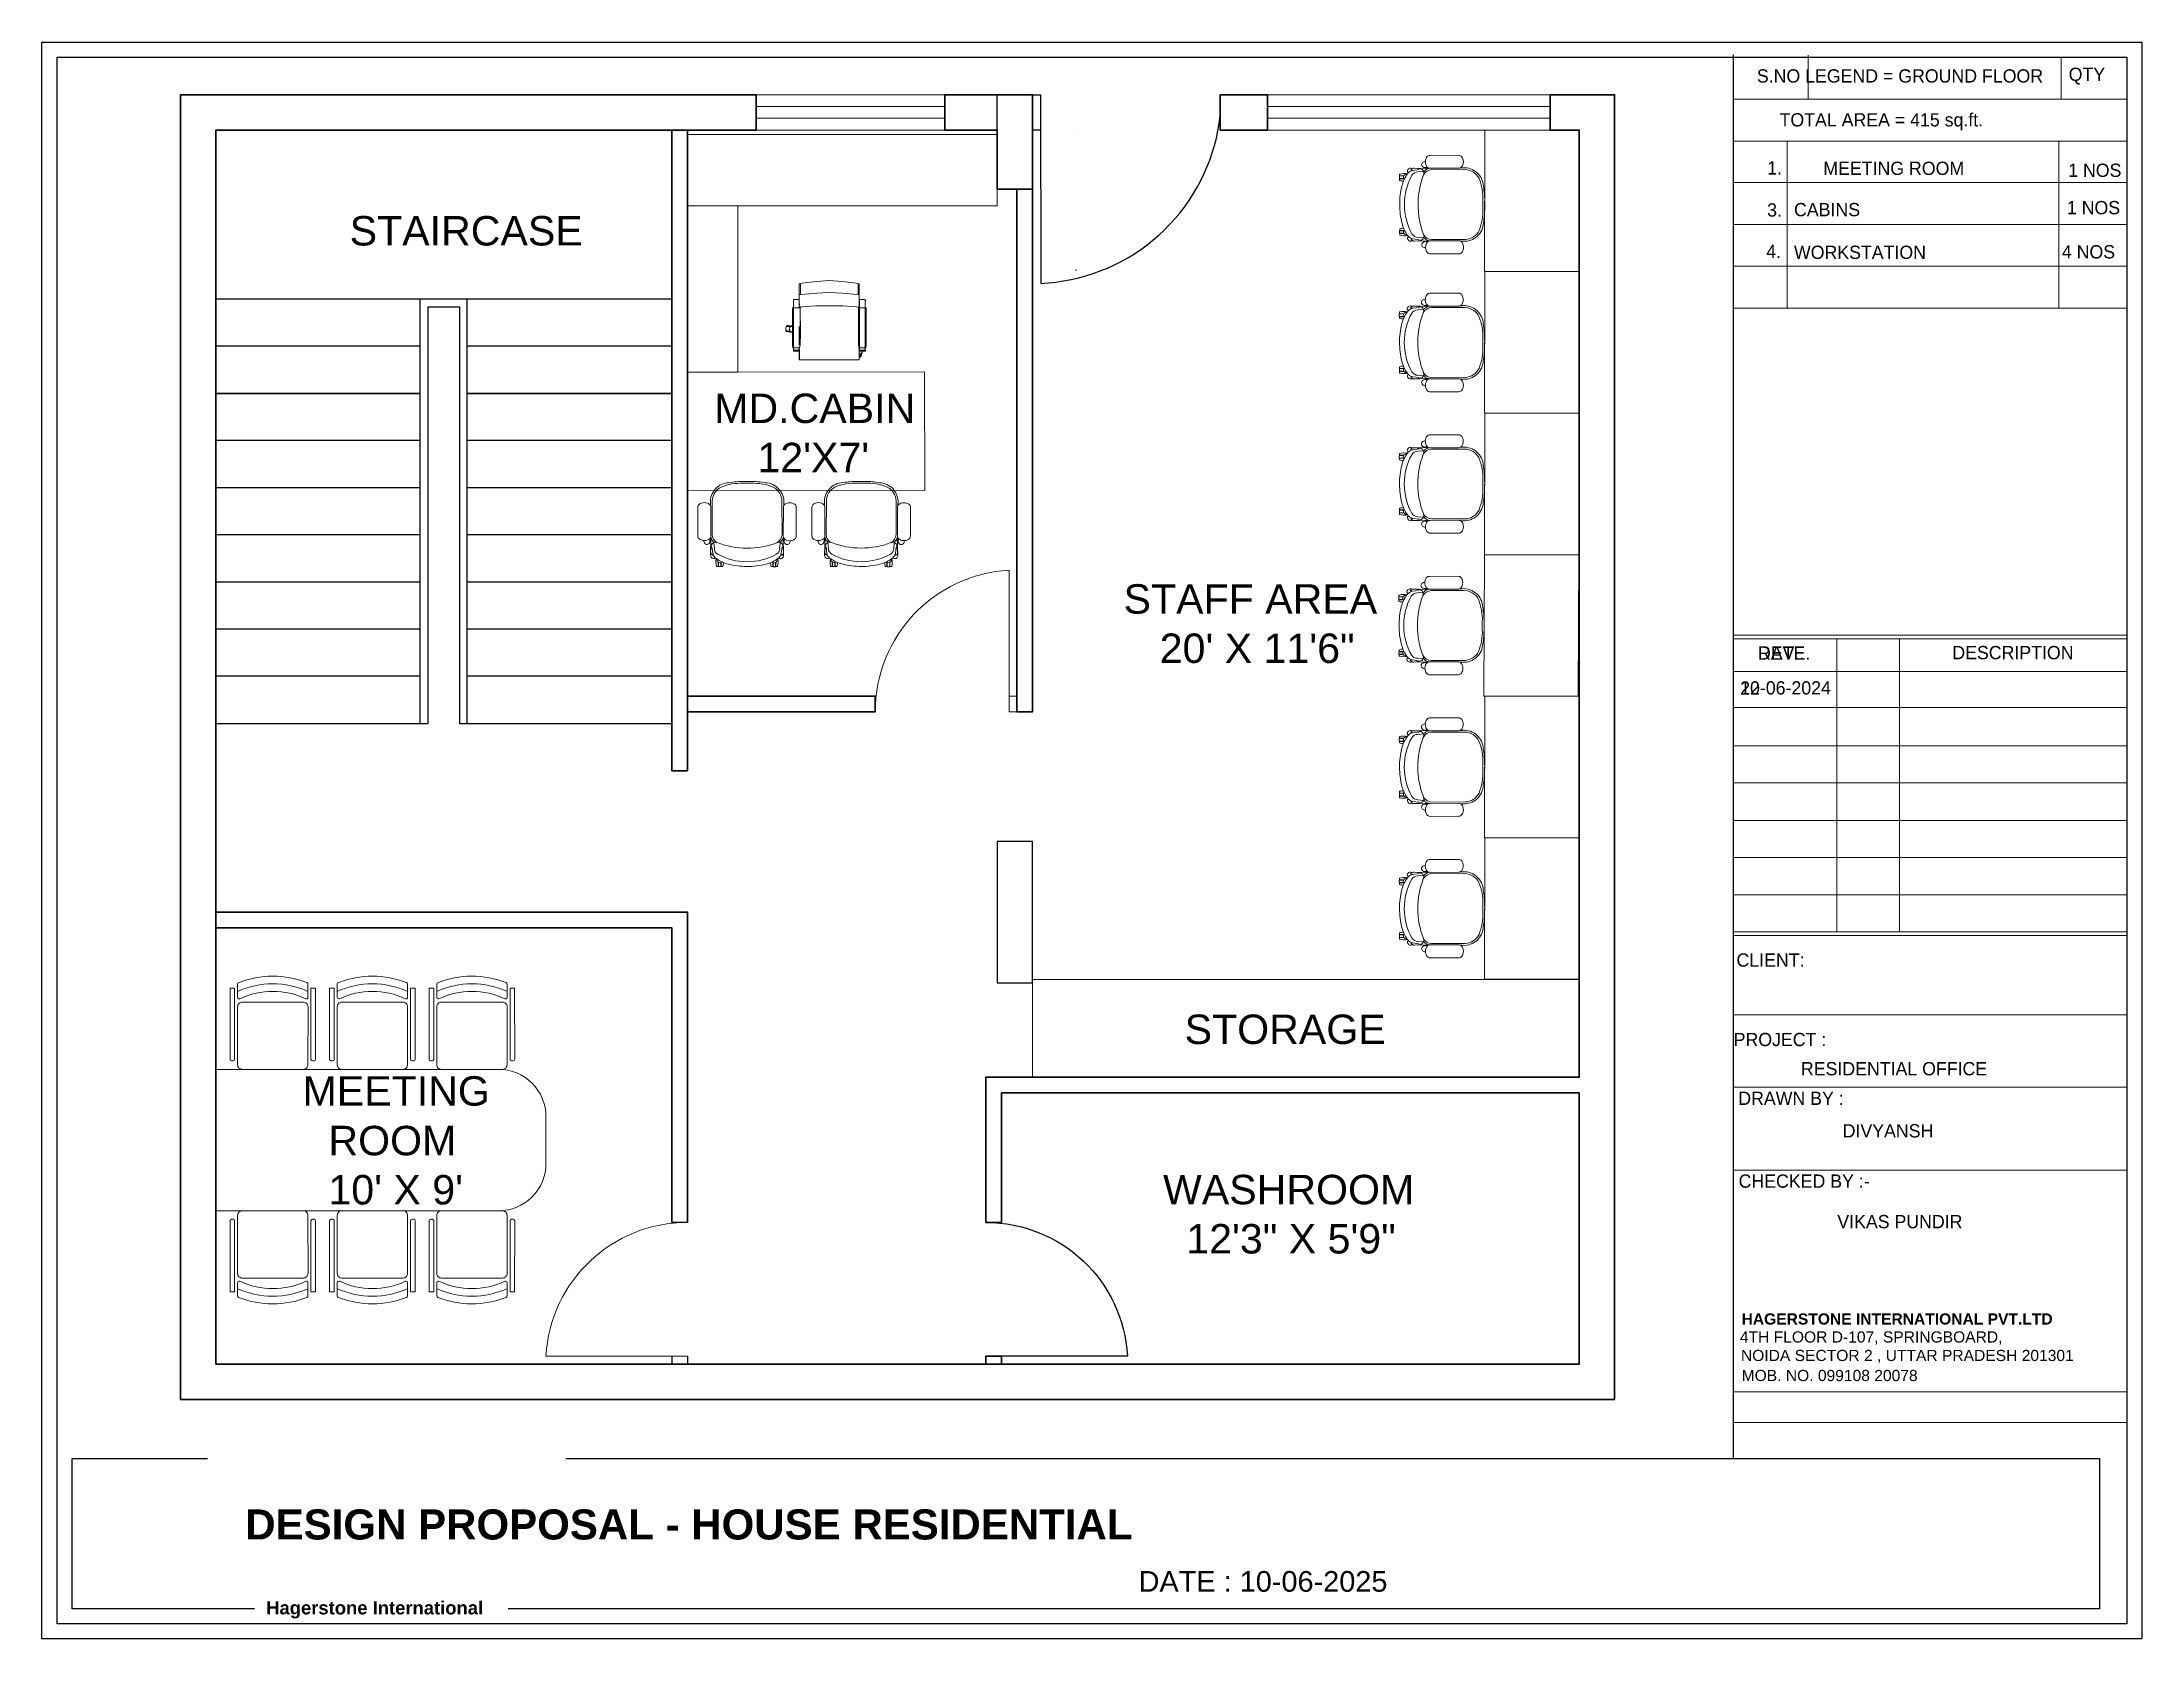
# Model space of a CAD drawing. Header units: inches. Extents: x 31613 to 11629803103, y 12993 to 6379790274.
# Drawn here: x 31613 to 32147, y 12993 to 13400 of the extents above.
import ezdxf

# ---------------------------------------------------------------- set-up
doc = ezdxf.new("R2010")
doc.units = ezdxf.units.IN
for name, color, linetype in [('PDF_0', 7, 'Continuous'), ('PDF_PDF2_PDF_0', 7, 'Continuous'), ('PDF_PDF3_PDF_0', 7, 'Continuous'), ('PDF_Text', 7, 'Continuous')]:
    doc.layers.add(name, color=color, linetype=linetype)
for name, color, linetype, true_color in [('PDF_COLUMN', 7, 'Continuous', 0x7f7f7f), ('PDF_EXISTING WALLS', 7, 'Continuous', 0xb80000), ('PDF_EXITING WALLS', 7, 'Continuous', 0xdd0000), ('PDF_FURNITURE', 30, 'Continuous', 0xff7f00), ('PDF_GLASS PARTITION', 7, 'Continuous', 0x7fffff)]:
    doc.layers.add(name, color=color, linetype=linetype, true_color=true_color)
doc.styles.add('PDF Arial', font='arial.ttf')
doc.styles.add('PDF Arial Bold', font='arialbd.ttf')
doc.styles.add('PDF Bahnschrift', font='')
doc.styles.get('PDF Bahnschrift').set_extended_font_data('Bahnschrift')

msp = doc.modelspace()

# ---------------------------------------------------------------- texts
at = {"layer": 'PDF_FURNITURE', "lineweight": 0, "insert": (31903.76, 13144.58), "char_height": 7.492, "attachment_point": 7, "style": 'PDF Arial'}
msp.add_mtext('STORAGE', dxfattribs=at)
at = {"layer": 'PDF_Text', "attachment_point": 7}
for s, insert, char_height, style in [('S.NO LEGEND = GROUND FLOOR', (32049.4, 13389.29), 3.3748, 'PDF Bahnschrift'), ('QTY', (32128.76, 13388.82), 3.375, 'PDF Bahnschrift'), ('TOTAL AREA = 415 sq.ft.', (32055.18, 13377.15), 3.3748, 'PDF Bahnschrift'), ('1.', (32052.02, 13365.93), 3.375, 'PDF Bahnschrift'), ('MEETING ROOM', (32066.31, 13365.78), 3.3748, 'PDF Bahnschrift'), ('1 NOS', (32128.64, 13365.28), 3.375, 'PDF Bahnschrift'), ('3.', (32052.02, 13355.17), 3.375, 'PDF Bahnschrift'), ('CABINS', (32058.86, 13355.27), 3.375, 'PDF Bahnschrift'), ('1 NOS', (32128.3, 13355.78), 3.375, 'PDF Bahnschrift'), ('4.', (32051.77, 13344.68), 3.375, 'PDF Bahnschrift'), ('WORKSTATION', (32058.84, 13344.41), 3.3748, 'PDF Bahnschrift'), ('4 NOS', (32127.02, 13344.53), 3.375, 'PDF Bahnschrift'), ('DATE.', (32049.68, 13242.49), 3.375, 'PDF Bahnschrift'), ('REV..', (32049.68, 13242.49), 3.375, 'PDF Bahnschrift'), ('DESCRIPTION', (32099.15, 13242.55), 3.3748, 'PDF Bahnschrift'), ('22', (32045.15, 13233.58), 3.375, 'PDF Bahnschrift'), ('10-06-2024', (32045.15, 13233.58), 3.375, 'PDF Bahnschrift'), ('CLIENT:', (32044.22, 13164.32), 3.375, 'PDF Bahnschrift'), ('PROJECT :', (32043.49, 13144.1), 3.375, 'PDF Bahnschrift'), ('RESIDENTIAL OFFICE', (32060.62, 13136.67), 3.3748, 'PDF Bahnschrift'), ('DRAWN BY :', (32044.67, 13129.19), 3.375, 'PDF Bahnschrift'), ('DIVYANSH', (32071.24, 13120.86), 3.375, 'PDF Bahnschrift'), ('CHECKED BY :-', (32044.75, 13108.07), 3.3748, 'PDF Bahnschrift'), ('VIKAS PUNDIR', (32069.88, 13097.76), 3.3748, 'PDF Bahnschrift'), ('HAGERSTONE INTERNATIONAL PVT.LTD', (32045.5, 13073.26), 2.8421, 'PDF Arial Bold'), ('4TH FLOOR D-107, SPRINGBOARD,', (32045.07, 13068.2), 2.8421, 'PDF Arial'), ('NOIDA SECTOR 2 , UTTAR PRADESH 201301', (32045.34, 13063.49), 2.8421, 'PDF Arial'), ('MOB. NO. 099108 20078', (32045.52, 13058.88), 2.8421, 'PDF Arial'), ('DESIGN PROPOSAL - HOUSE RESIDENTIAL', (31664.68, 13018.5), 7.657, 'PDF Arial Bold'), ('DATE : 10-06-2025', (31892.04, 13005.24), 5.2631, 'PDF Arial'), ('Hagerstone International', (31670, 12998.51), 3.3562, 'PDF Arial Bold')]:
    msp.add_mtext(s, dxfattribs=dict(at, insert=insert, char_height=char_height, style=style))
at = {"layer": 'PDF_Text', "color": 12, "true_color": 0xdd0000, "char_height": 7.492, "attachment_point": 7, "style": 'PDF Arial'}
for s, insert in [('STAIRCASE', (31691.25, 13347.77)), ('MD.CABIN', (31784.03, 13302.59)), ("12'X7'", (31795.03, 13290.18)), ('STAFF AREA', (31888.22, 13254.08)), ('20\' X 11\'6"', (31897.42, 13241.54)), ('MEETING', (31679.25, 13128.89)), ('ROOM', (31685.84, 13116.27)), ("10' X 9'", (31685.84, 13103.76)), ('WASHROOM', (31898.25, 13103.8)), ('12\'3" X 5\'9"', (31904.18, 13091.28))]:
    msp.add_mtext(s, dxfattribs=dict(at, insert=insert))

# ---------------------------------------------------------------- blocks, each defined once
blk = doc.blocks.new('VISITOR CHAIR')
at = {"layer": 'PDF_FURNITURE', "lineweight": 0}
for points in [[(31291.77, 13257.22, 0.209649), (31290.89, 13258.62, 0.101106), (31287.79, 13260.05, 0.061797), (31283.05, 13260.63, 0.061797), (31278.29, 13260.03, 0.101106), (31275.2, 13258.61, 0.209649), (31274.31, 13257.2)], [(31275.21, 13258.61, -0.119832), (31275.27, 13260.54, -0.348586), (31275.37, 13260.63), (31275.64, 13260.63, -0.414213), (31275.69, 13260.57), (31275.69, 13259.52)], [(31275.74, 13259.54), (31275.76, 13260.64, -0.414215), (31275.78, 13260.65), (31276.38, 13260.65, -0.414215), (31276.4, 13260.63), (31276.4, 13259.6)], [(31276.45, 13259.58), (31276.47, 13260.58, -0.414213), (31276.51, 13260.63), (31276.79, 13260.63, -0.348586), (31276.9, 13260.54, -0.076916), (31277.04, 13259.64)], [(31289.6, 13259.6), (31289.6, 13260.6, 0.414213), (31289.54, 13260.65), (31289.29, 13260.65, 0.348586), (31289.19, 13260.56, 0.076916), (31289.03, 13259.67)], [(31290.31, 13259.58), (31290.33, 13260.66, 0.414215), (31290.29, 13260.69), (31289.7, 13260.69, 0.414215), (31289.66, 13260.65), (31289.66, 13259.62)], [(31290.87, 13258.64, 0.119832), (31290.82, 13260.56, 0.348586), (31290.7, 13260.65), (31290.44, 13260.65, 0.414213), (31290.37, 13260.59), (31290.37, 13259.54)], [(31273.64, 13253.41), (31273.6, 13254.22, 0.269885), (31273.09, 13254.98, 0.176629), (31272.65, 13254.99, 0.126965), (31272.34, 13254.78, 0.170753), (31272.06, 13254.04)], [(31273.85, 13253.24), (31273.71, 13257.65, -0.182517), (31273.98, 13258.38, -0.206148), (31274.42, 13258.62, -0.131815), (31274.69, 13258.58, -0.117745), (31274.9, 13258.37)], [(31274.11, 13255.64), (31274.31, 13257.2), (31274.25, 13257.65, 0.35494), (31274.21, 13257.73, 0.167868), (31274.12, 13257.69, 0.22811), (31273.81, 13257.11)], [(31273.96, 13255.41, 0.111795), (31274.16, 13254.83, 0.173393), (31274.53, 13254.56, 0.437975), (31274.58, 13254.62), (31274.72, 13255.96, -0.27336), (31275.61, 13257.51)], [(31291.41, 13254.5), (31291.33, 13254.46, -0.088264), (31290.86, 13254.5), (31290.64, 13254.58, 0.093218), (31283.04, 13255.96, 0.093218), (31275.47, 13254.56), (31275.23, 13254.46, -0.088264), (31274.76, 13254.44), (31274.66, 13254.46, -0.245246), (31274.57, 13254.58)], [(31291.97, 13255.66), (31291.77, 13257.24), (31291.83, 13257.69, -0.35494), (31291.88, 13257.75, -0.167868), (31291.96, 13257.72, -0.22811), (31292.3, 13257.14), (31292.3, 13256.94), (31292.2, 13256), (31292.14, 13255.46, -0.111795), (31291.94, 13254.88, -0.173393), (31291.57, 13254.58, -0.437975), (31291.49, 13254.64), (31291.37, 13255.99, 0.27336), (31290.51, 13257.53, 0.125578), (31283.03, 13259.43, 0.125578), (31275.57, 13257.5)], [(31292.24, 13253.28), (31292.36, 13257.67, 0.182517), (31292.11, 13258.42, 0.206148), (31291.68, 13258.65, 0.131815), (31291.41, 13258.6, 0.117745), (31291.17, 13258.41)], [(31292.46, 13253.45), (31292.48, 13254.26, -0.269885), (31293, 13255.02, -0.176629), (31293.45, 13255.03, -0.126965), (31293.75, 13254.82, -0.170753), (31294.05, 13254.08)], [(31275.47, 13254.57, 0.269705), (31274.15, 13252.45), (31274.19, 13243.89)], [(31290.62, 13254.59, -0.269705), (31291.95, 13252.49), (31291.93, 13243.93)], [(31291.79, 13254.1), (31291.43, 13254.5, 0.245246), (31291.53, 13254.6)], [(31273.71, 13245.06), (31273.71, 13244.47, 0.20285), (31274.97, 13240.9, 0.202008), (31278.43, 13239.31, 0.040265), (31282.13, 13238.99), (31283.08, 13238.95), (31284, 13238.99, 0.040265), (31287.73, 13239.32, 0.202008), (31291.17, 13240.93, 0.20285), (31292.43, 13244.51)], [(31291.96, 13243.96, -0.27094), (31289.69, 13240.41, -0.104254), (31284.1, 13239.44), (31283.08, 13239.44), (31282.03, 13239.44, -0.104254), (31276.45, 13240.4, -0.27094), (31274.17, 13243.92)]]:
    blk.add_lwpolyline(points, format="xyb", dxfattribs=at)
for points in [[(31273.77, 13257.12), (31273.77, 13256.9), (31273.87, 13255.96), (31273.93, 13255.41)], [(31274.29, 13254.08), (31274.64, 13254.46)], [(31292.4, 13244.49), (31292.4, 13245.1)]]:
    blk.add_lwpolyline(points, dxfattribs=at)
for points in [[(31270.52, 13252.82), (31270.54, 13245.56, 0.137745), (31270.65, 13245.12, 0.176728), (31271.37, 13244.52, 0.190988), (31273, 13244.54, 0.176728), (31273.73, 13245.12, 0.137745), (31273.83, 13245.55), (31273.81, 13252.84, 0.137745), (31273.74, 13253.31, 0.176728), (31272.99, 13253.88, 0.190988), (31271.34, 13253.89, 0.176728), (31270.62, 13253.29, 0.137745)], [(31295.49, 13253.33, 0.176728), (31294.74, 13253.93, 0.190988), (31293.12, 13253.92, 0.176728), (31292.38, 13253.33, 0.137745), (31292.28, 13252.86), (31292.3, 13245.6, 0.137745), (31292.41, 13245.16, 0.176728), (31293.14, 13244.57, 0.190988), (31294.77, 13244.57, 0.176728), (31295.49, 13245.16, 0.137745), (31295.59, 13245.59), (31295.57, 13252.88, 0.137745)]]:
    blk.add_lwpolyline(points, format="xyb", close=True, dxfattribs=at)
for centre, radius, start, end in [((31276.15, 13258.84), 0.818, 50.6304, 189.3767), ((31275.7, 13259.71), 0.0493, 0.1042, 87.7863), ((31276.46, 13259.73), 0.0493, 92.4223, 180.1043), ((31289.95, 13258.86), 0.818, 350.8318, 129.5782), ((31289.61, 13259.75), 0.0493, 0.1042, 87.7863), ((31290.38, 13259.75), 0.0493, 92.4223, 180.1043), ((31276.56, 13252.4), 2.85, 144.0691, 166.2835), ((31289.53, 13252.44), 2.85, 13.9251, 36.1395)]:
    blk.add_arc(centre, radius, start, end, dxfattribs=at)

# ---------------------------------------------------------------- linework, layer by layer
at = {"layer": 'PDF_0', "lineweight": 25}
for points in [[(31856.07, 13362.24), (31856.07, 13386.23), (31865.07, 13386.23), (31865.07, 13362.24)], [(31657.19, 13310.25), (31709.21, 13310.25)], [(31657.19, 13310.25), (31709.21, 13310.25)], [(31721.19, 13310.25), (31773.21, 13310.25)], [(31721.19, 13310.25), (31773.21, 13310.25)], [(31777.15, 13310.25), (31777.21, 13310.25)], [(31777.15, 13310.25), (31777.21, 13310.25)], [(31865.07, 13160.24), (31865.07, 13196.25), (31856.07, 13196.25), (31856.07, 13160.24)]]:
    msp.add_lwpolyline(points, close=True, dxfattribs=at)
for points in [[(31865.07, 13386.23), (31867.07, 13386.23), (31867.09, 13377.24), (31865.07, 13377.24)], [(31867.07, 13386.23), (31867.12, 13338.24), (31869.08, 13338.35), (31871.01, 13338.57), (31872.94, 13338.85), (31874.85, 13339.2), (31876.74, 13339.64), (31878.62, 13340.15), (31880.47, 13340.74), (31882.3, 13341.39), (31884.11, 13342.12), (31885.87, 13342.93), (31887.6, 13343.81), (31889.32, 13344.76), (31890.97, 13345.77), (31892.59, 13346.85), (31894.17, 13347.99), (31895.68, 13349.22), (31897.16, 13350.48), (31898.58, 13351.8), (31899.94, 13353.2), (31901.26, 13354.64), (31902.5, 13356.11), (31903.69, 13357.65), (31904.81, 13359.25), (31905.87, 13360.88), (31906.88, 13362.56), (31907.79, 13364.25), (31908.65, 13366.01), (31909.44, 13367.78), (31910.15, 13369.6), (31910.78, 13371.43), (31911.33, 13373.3), (31911.83, 13375.19), (31912.24, 13377.09), (31912.58, 13379), (31912.83, 13380.93)], [(31876.07, 13377.26), (31876.07, 13377.24)], [(31876.07, 13341.75), (31876.07, 13341.51)], [(31773.21, 13334.24), (31714.19, 13334.24), (31657.19, 13334.24)], [(31657.19, 13226.24), (31711.2, 13226.24), (31711.2, 13332.24), (31714.19, 13332.24), (31719.2, 13332.24), (31719.2, 13226.24), (31773.21, 13226.24)], [(31709.21, 13226.24), (31709.21, 13334.24)], [(31721.19, 13226.24), (31721.19, 13334.24)], [(31777.21, 13334.24), (31777.17, 13334.24)], [(31709.21, 13322.23), (31657.19, 13322.23)], [(31773.21, 13322.23), (31721.19, 13322.23)], [(31777.21, 13322.23), (31777.15, 13322.23)], [(31764.2, 13319.1), (31764.2, 13319.1)], [(31709.21, 13298.25), (31657.19, 13298.25)], [(31773.21, 13298.25), (31721.19, 13298.25)], [(31777.21, 13298.25), (31777.17, 13298.25)], [(31709.21, 13286.24), (31657.19, 13286.24)], [(31773.21, 13286.24), (31721.19, 13286.24)], [(31777.21, 13286.24), (31777.17, 13286.24)], [(31709.21, 13274.24), (31657.19, 13274.24)], [(31773.21, 13274.24), (31721.19, 13274.24)], [(31709.21, 13262.23), (31657.19, 13262.23)], [(31773.21, 13262.23), (31721.19, 13262.23)], [(31709.21, 13250.25), (31657.19, 13250.25)], [(31773.21, 13250.25), (31721.19, 13250.25)], [(31709.21, 13238.25), (31657.19, 13238.25)], [(31773.21, 13238.25), (31721.19, 13238.25)], [(31729.08, 13178.25), (31777.21, 13178.25), (31714.19, 13178.25), (31657.19, 13178.25)], [(31777.21, 13099.29), (31773.21, 13099.29)], [(31648.21, 13063.24), (31648.21, 13063.24)], [(31745.4, 13063.24), (31781.15, 13063.24), (31745.4, 13063.24)], [(31773.21, 13065.25), (31773.21, 13063.24)], [(31777.21, 13065.25), (31777.21, 13063.24)], [(31857.19, 13063.24), (31857.19, 13065.25)]]:
    msp.add_lwpolyline(points, dxfattribs=at)
msp.add_lwpolyline([(31853.2, 13099.31, -0.398047), (31889.2, 13065.25), (31853.19, 13065.25), (31853.19, 13063.24)], format="xyb", dxfattribs=at)
at = {"layer": 'PDF_COLUMN', "lineweight": 0}
for points in [[(32043.39, 13248.75), (32143.6, 13248.75)], [(32043.39, 13247.83), (32143.6, 13247.83)], [(32069.74, 13247.83), (32069.74, 13173.22)], [(32085.73, 13247.83), (32085.73, 13173.22)], [(32142.43, 13239.47), (32043.39, 13239.47), (32143.6, 13239.47)], [(32142.43, 13230.32), (32043.39, 13230.32), (32143.6, 13230.32)], [(32043.39, 13220.53), (32143.6, 13220.53), (32043.39, 13220.53), (32142.43, 13220.53)], [(32142.43, 13211.13), (32043.39, 13211.13), (32143.6, 13211.13), (32043.39, 13211.13)], [(32143.6, 13201.59), (32043.39, 13201.59)], [(32142.43, 13192.17), (32043.39, 13192.17), (32143.6, 13192.17)], [(32143.6, 13182.65), (32043.39, 13182.65)], [(32043.39, 13173.22), (32143.6, 13173.22), (32043.39, 13173.22)], [(32043.39, 13172.32), (32143.6, 13172.32)], [(32143.6, 13152.15), (32043.39, 13152.15), (32143.6, 13152.15)], [(32043.39, 13152.15), (32143.6, 13152.15)], [(32043.39, 13133.69), (32143.6, 13133.69)], [(32043.39, 13112.56), (32143.6, 13112.56)], [(32043.39, 13056.19), (32143.6, 13056.19)], [(32043.39, 13048.34), (32143.6, 13048.34)]]:
    msp.add_lwpolyline(points, dxfattribs=at)
at = {"layer": 'PDF_EXISTING WALLS', "lineweight": 30}
for points in [[(31912.83, 13386.23), (31924.82, 13386.23), (31924.82, 13377.24)], [(31996.82, 13377.24), (31996.82, 13386.23)], [(31853.19, 13099.29), (31857.19, 13099.29)], [(31857.19, 13065.25), (31853.19, 13065.25)], [(31853.19, 13063.24), (31857.19, 13063.24)]]:
    msp.add_lwpolyline(points, dxfattribs=at)
at = {"layer": 'PDF_EXITING WALLS', "lineweight": 30}
for points in [[(31996.82, 13386.23), (32004.21, 13386.23), (32013.2, 13386.23), (32013.2, 13377.24), (32013.2, 13063.24), (32013.2, 13054.25), (32004.21, 13054.25), (31657.19, 13054.25), (31648.21, 13054.25), (31648.21, 13063.24), (31648.21, 13377.24), (31648.21, 13386.23), (31657.19, 13386.23), (31794.69, 13386.23), (31794.69, 13377.24), (31777.21, 13377.24), (31657.19, 13377.24), (31657.19, 13063.24), (31853.19, 13063.24), (31853.19, 13065.25)], [(31865.07, 13362.24), (31856.07, 13362.24), (31856.07, 13377.24), (31842.7, 13377.24), (31842.7, 13386.23), (31865.07, 13386.23), (31865.07, 13233.24), (31865.07, 13229.24), (31861.07, 13229.24), (31861.07, 13362.24), (31861.07, 13241.22)], [(31924.82, 13386.23), (31912.83, 13386.23), (31912.83, 13377.24), (31924.82, 13377.24)], [(31773.21, 13377.24), (31773.21, 13214.2), (31777.21, 13214.2), (31777.21, 13377.24)], [(31996.82, 13377.24), (32004.21, 13377.24), (32004.21, 13136.25), (31853.19, 13136.25), (31853.19, 13099.29)], [(31777.21, 13229.24), (31825.02, 13229.24), (31825.02, 13233.24), (31777.21, 13233.24)], [(31657.19, 13178.25), (31777.21, 13178.25), (31777.21, 13099.29)], [(31773.21, 13099.29), (31773.21, 13174.25), (31657.19, 13174.25)], [(31857.19, 13099.29), (31857.19, 13132.25), (32004.21, 13132.25), (32004.21, 13063.24), (31857.19, 13063.24), (31857.19, 13065.25)]]:
    msp.add_lwpolyline(points, dxfattribs=at)
at = {"layer": 'PDF_FURNITURE', "lineweight": 0}
for points in [[(31856.07, 13357.95), (31777.21, 13357.95), (31777.21, 13376.08), (31856.07, 13376.08)], [(31980.2, 13377.24), (31980.07, 13341.23), (32004.08, 13341.23), (32004.21, 13377.24)], [(31790.06, 13315.67), (31790.02, 13357.97), (31777.17, 13357.95), (31777.15, 13315.65)], [(31980.2, 13341.23), (31980.07, 13305.21), (32004.08, 13305.21), (32004.21, 13341.23)], [(31804.17, 13333.78), (31804.17, 13333.76), (31804.17, 13333.7), (31804.19, 13333.7)], [(31805.69, 13333.41), (31805.69, 13333.64)], [(31822.44, 13331.91), (31822.44, 13330.31), (31822.44, 13325.58)], [(31822.48, 13333.98), (31822.48, 13334.12), (31822.48, 13334.1), (31822.5, 13333.98)], [(31802.48, 13325.96), (31802.75, 13325.88), (31803.4, 13325.82), (31803.7, 13325.86), (31803.62, 13325.86), (31803.38, 13325.9), (31803.09, 13325.92), (31802.85, 13325.94), (31802.53, 13325.96)], [(31803.58, 13327.47), (31802.83, 13327.53), (31802.59, 13327.49), (31802.67, 13327.47), (31802.89, 13327.47), (31803.21, 13327.44), (31803.5, 13327.42), (31803.74, 13327.4), (31803.8, 13327.4), (31803.8, 13327.42)], [(31805.87, 13324.56), (31805.87, 13324.62), (31805.89, 13323.91), (31805.89, 13323.2), (31805.87, 13322.74), (31805.87, 13323.67)], [(31820.79, 13323.1), (31820.81, 13323.06), (31820.81, 13323.02), (31820.79, 13322.71), (31820.79, 13322.74), (31820.77, 13323.2), (31820.77, 13323.91), (31820.79, 13324.62), (31820.79, 13324.56), (31820.79, 13323.67), (31820.81, 13323.14)], [(31803.97, 13323.83), (31803.97, 13323.75), (31803.97, 13323.67), (31803.95, 13322.98), (31803.93, 13323.1), (31803.93, 13323.2)], [(31821.67, 13320.83), (31821.67, 13320.69), (31821.67, 13320.68), (31821.63, 13320.4), (31821.4, 13319.79), (31821.26, 13319.55), (31821.24, 13319.55), (31821.24, 13319.53), (31821.16, 13319.43), (31820.94, 13319.49), (31821.04, 13319.53), (31821.04, 13319.55), (31821.12, 13319.79), (31821.28, 13320.18), (31821.38, 13320.42), (31821.5, 13320.52), (31821.57, 13320.62), (31821.63, 13320.71), (31821.65, 13320.73)], [(31822.46, 13321.98), (31822.44, 13321.98)], [(31822.68, 13323.83), (31822.72, 13323.2), (31822.72, 13323.1), (31822.7, 13322.98), (31822.7, 13323.08), (31822.68, 13323.67), (31822.68, 13323.75)], [(31837.6, 13285.53), (31837.56, 13315.73), (31777.15, 13315.65), (31777.17, 13285.45)], [(31805.69, 13318.8), (31805.69, 13318.98), (31805.71, 13318.8)], [(31820.92, 13318.8), (31820.94, 13318.98), (31820.94, 13318.8)], [(31980.2, 13305.21), (31980.07, 13269.2), (32004.08, 13269.2), (32004.21, 13305.21)], [(31980.07, 13269.2), (31979.94, 13233.19), (32003.95, 13233.19), (32004.08, 13269.2)], [(31980.2, 13233.18), (31980.07, 13197.17), (32004.08, 13197.17), (32004.21, 13233.18)], [(31980.2, 13197.17), (31980.07, 13161.16), (32004.08, 13161.16), (32004.21, 13197.17)], [(32004.21, 13136.25), (31865.07, 13136.25), (31865.07, 13161.13), (32004.21, 13161.13)]]:
    msp.add_lwpolyline(points, close=True, dxfattribs=at)
for points in [[(31861.19, 13357.95), (31861.07, 13357.95)], [(31805.98, 13335.42), (31805.98, 13335.38), (31805.98, 13335.34), (31805.98, 13335.38), (31805.98, 13335.42), (31805.98, 13335.46), (31805.96, 13335.44), (31805.73, 13335.44), (31805.69, 13335.5), (31805.69, 13335.22), (31805.69, 13334.51), (31805.69, 13334.49), (31805.69, 13334.43), (31805.69, 13334.41), (31805.69, 13334.33), (31805.69, 13334.31), (31805.69, 13334.29), (31805.69, 13334.12), (31805.69, 13333.8), (31805.69, 13333.64), (31805.65, 13333.64)], [(31820.92, 13338.08), (31820.94, 13338.1), (31820.9, 13338.16), (31820.67, 13338.16), (31820.65, 13338.12), (31820.45, 13338.24), (31820.2, 13338.3), (31816.59, 13338.73), (31813.32, 13338.93), (31810.04, 13338.73), (31806.44, 13338.3), (31806.18, 13338.24), (31805.98, 13338.12), (31805.96, 13338.16), (31805.73, 13338.16), (31805.69, 13338.1), (31805.71, 13338.08)], [(31805.69, 13335.5), (31805.69, 13338.1)], [(31805.69, 13335.5), (31805.69, 13335.5)], [(31805.69, 13335.22), (31805.69, 13335.22)], [(31822.48, 13334.12), (31822.48, 13334.14), (31820.94, 13334.14), (31820.94, 13334.29), (31820.94, 13334.31), (31820.94, 13334.33), (31820.94, 13334.41), (31820.94, 13334.43), (31820.94, 13334.49), (31820.94, 13335.22), (31820.94, 13335.5), (31820.9, 13335.44), (31820.69, 13335.42), (31820.65, 13335.48), (31820.45, 13335.4), (31816.59, 13335.77), (31813.32, 13335.93), (31810.04, 13335.77), (31806.18, 13335.4), (31805.98, 13335.48), (31805.98, 13335.46), (31805.98, 13335.54), (31805.98, 13335.56), (31805.98, 13335.79), (31805.98, 13335.83), (31805.98, 13335.85), (31805.98, 13338.12)], [(31805.98, 13335.83), (31805.98, 13335.83)], [(31805.98, 13335.79), (31805.98, 13335.79)], [(31805.98, 13335.46), (31805.98, 13335.46)], [(31805.98, 13335.34), (31805.98, 13335.34)], [(31820.65, 13338.12), (31820.67, 13336.19), (31820.65, 13336.17), (31820.65, 13336.07)], [(31820.67, 13336.17), (31820.65, 13336.17), (31820.65, 13336.19), (31820.65, 13336.07), (31820.67, 13336.07)], [(31820.65, 13335.58), (31820.65, 13335.56), (31820.65, 13335.81), (31820.65, 13336.07), (31820.67, 13335.62)], [(31820.65, 13336.07), (31820.65, 13336.07)], [(31820.65, 13335.56), (31820.65, 13335.56)], [(31820.65, 13335.54), (31820.65, 13335.54)], [(31820.65, 13335.54), (31820.65, 13335.54)], [(31820.94, 13335.5), (31820.94, 13338.1)], [(31820.94, 13335.5), (31820.94, 13335.5)], [(31820.94, 13335.22), (31820.94, 13335.22)], [(31804.21, 13332.01), (31803.97, 13332.01), (31803.97, 13327.36), (31803.95, 13327.36), (31803.93, 13327.36), (31803.91, 13327.34), (31802.46, 13327.46), (31802.42, 13327.24)], [(31805.69, 13334.12), (31804.17, 13334.14), (31804.17, 13334.06), (31804.17, 13333.98), (31804.17, 13333.92)], [(31804.17, 13333.82), (31804.17, 13333.78), (31804.17, 13333.82), (31804.17, 13333.84), (31804.17, 13333.86), (31804.17, 13333.88), (31804.17, 13333.94), (31804.17, 13333.98), (31804.17, 13334.12), (31804.17, 13334.14)], [(31804.17, 13333.98), (31804.17, 13333.98)], [(31804.17, 13333.94), (31804.17, 13333.92), (31804.17, 13333.88), (31804.17, 13333.86), (31804.17, 13333.82), (31804.17, 13333.86), (31804.17, 13333.82), (31804.17, 13333.78)], [(31804.17, 13333.88), (31804.17, 13333.88)], [(31804.17, 13333.88), (31804.17, 13333.88)], [(31804.17, 13333.88), (31804.17, 13333.88)], [(31804.17, 13333.86), (31804.17, 13333.86)], [(31804.17, 13333.86), (31804.17, 13333.86)], [(31804.17, 13333.86), (31804.17, 13333.86)], [(31804.17, 13333.86), (31804.17, 13333.86)], [(31804.19, 13333.62), (31804.17, 13333.62), (31804.17, 13333.7), (31804.17, 13333.78), (31804.17, 13333.76), (31804.17, 13333.74), (31804.17, 13333.7), (31804.17, 13333.74), (31804.17, 13333.78), (31804.17, 13333.82), (31804.17, 13333.78), (31804.17, 13333.74)], [(31804.17, 13333.82), (31804.17, 13333.82)], [(31804.17, 13333.82), (31804.17, 13333.82)], [(31804.17, 13333.82), (31804.17, 13333.82)], [(31804.17, 13333.82), (31804.17, 13333.82)], [(31804.17, 13333.82), (31804.17, 13333.82)], [(31804.17, 13333.82), (31804.17, 13333.82)], [(31804.17, 13333.82), (31804.17, 13333.82)], [(31804.17, 13333.82), (31804.17, 13333.82)], [(31804.17, 13333.78), (31804.17, 13333.78)], [(31804.17, 13333.78), (31804.17, 13333.78)], [(31804.17, 13333.78), (31804.17, 13333.78)], [(31804.17, 13333.78), (31804.17, 13333.78)], [(31804.17, 13333.78), (31804.17, 13333.78)], [(31804.17, 13333.78), (31804.17, 13333.78)], [(31804.17, 13333.74), (31804.17, 13333.74)], [(31805.69, 13332.01), (31805.65, 13332.01), (31804.21, 13332.01), (31804.21, 13333.09), (31804.21, 13333.31), (31804.21, 13333.35), (31804.21, 13333.37), (31804.19, 13333.62), (31804.19, 13333.7), (31804.17, 13333.7), (31804.17, 13333.64), (31804.17, 13333.7), (31804.17, 13333.64), (31804.17, 13333.62)], [(31804.17, 13333.7), (31804.17, 13333.7)], [(31804.17, 13333.7), (31804.17, 13333.7)], [(31804.19, 13333.7), (31804.19, 13333.7)], [(31804.21, 13333.37), (31804.21, 13333.31), (31804.21, 13333.25)], [(31804.21, 13332.01), (31804.21, 13332.01)], [(31804.21, 13325.05), (31804.21, 13324.77), (31804.21, 13325.58), (31804.21, 13331.91)], [(31805.65, 13332.01), (31805.65, 13333.11), (31805.65, 13333.33), (31805.65, 13333.64), (31805.65, 13333.78)], [(31805.69, 13334.49), (31805.69, 13334.49)], [(31805.69, 13334.49), (31805.69, 13334.49)], [(31805.69, 13334.31), (31805.69, 13334.31)], [(31805.69, 13334.29), (31805.69, 13334.29)], [(31805.69, 13334.12), (31805.69, 13334.12)], [(31805.69, 13333.64), (31805.69, 13333.64)], [(31805.69, 13333.41), (31805.69, 13333.29), (31805.69, 13333.27), (31805.69, 13333.05), (31805.69, 13332.5)], [(31805.69, 13333.29), (31805.69, 13333.29)], [(31805.69, 13333.29), (31805.69, 13333.29)], [(31805.69, 13333.27), (31805.69, 13333.27)], [(31805.69, 13333.27), (31805.73, 13332.86)], [(31805.73, 13332.8), (31805.73, 13332.86), (31805.69, 13332.5), (31805.69, 13332.38), (31805.69, 13332.26), (31805.69, 13332.01), (31805.87, 13332.01), (31805.89, 13325.6), (31805.89, 13325.58), (31805.87, 13324.62)], [(31805.69, 13332.38), (31805.73, 13332.26), (31805.94, 13332.23), (31805.98, 13332.26), (31806, 13332.19), (31806.06, 13332.19), (31806.44, 13332.26), (31809.91, 13332.48), (31810.04, 13332.5), (31813.32, 13332.56), (31816.59, 13332.5), (31816.73, 13332.48), (31816.59, 13332.5)], [(31809.91, 13332.48), (31810.04, 13332.5)], [(31816.73, 13332.48), (31820.2, 13332.26), (31820.57, 13332.19), (31820.63, 13332.19), (31820.65, 13332.24), (31820.69, 13332.23), (31820.9, 13332.26), (31820.94, 13332.38), (31820.94, 13332.5), (31820.9, 13332.86), (31820.9, 13332.8)], [(31820.65, 13332.24), (31820.65, 13332.24)], [(31820.79, 13324.62), (31820.77, 13325.58), (31820.77, 13325.6), (31820.79, 13332.01), (31820.94, 13332.01), (31820.94, 13332.26), (31820.94, 13332.38)], [(31820.9, 13332.86), (31820.94, 13333.27), (31820.94, 13333.29), (31820.94, 13333.35), (31820.94, 13333.64), (31820.94, 13334.14)], [(31820.94, 13334.49), (31820.94, 13334.49)], [(31820.94, 13334.49), (31820.94, 13334.49)], [(31820.94, 13334.49), (31820.94, 13334.49)], [(31820.94, 13334.31), (31820.94, 13334.31)], [(31820.94, 13334.29), (31820.94, 13334.29)], [(31820.94, 13333.64), (31820.94, 13333.64)], [(31820.94, 13333.64), (31821, 13333.64)], [(31820.94, 13333.29), (31820.94, 13333.29)], [(31820.94, 13333.29), (31820.94, 13333.29)], [(31820.94, 13332.5), (31820.94, 13332.91), (31820.94, 13333.05), (31820.94, 13333.27)], [(31820.94, 13333.27), (31820.94, 13333.27)], [(31821.02, 13332.78), (31821.02, 13332.91), (31821, 13332.91), (31820.96, 13332.91), (31820.94, 13332.91)], [(31820.94, 13332.01), (31821, 13332.01), (31821, 13332.78), (31821.02, 13332.78), (31821.02, 13332.01), (31821, 13332.01)], [(31821, 13333.7), (31821, 13333.7)], [(31821, 13333.7), (31821, 13333.64), (31821.02, 13333.31), (31821.02, 13333.25)], [(31821, 13333.64), (31821, 13333.64)], [(31821, 13332.78), (31821, 13332.91), (31821, 13333.09), (31821.02, 13333.31), (31821.02, 13333.35)], [(31821, 13325.6), (31821, 13330.59), (31821, 13330.61), (31821, 13330.92), (31821, 13331.89)], [(31821, 13330.92), (31821, 13330.92)], [(31821, 13330.61), (31821, 13330.61)], [(31821, 13330.59), (31821, 13330.59)], [(31821, 13330.59), (31821, 13327.59), (31821, 13325.58), (31821.02, 13325.15), (31821.02, 13324.58), (31821.02, 13324.08), (31821.02, 13323.97)], [(31821.02, 13332.01), (31822.44, 13332.01), (31822.46, 13332.01), (31822.46, 13333.09), (31822.44, 13333.35), (31822.48, 13333.62), (31822.5, 13333.64), (31822.5, 13333.78), (31822.48, 13333.64)], [(31821.02, 13332.91), (31821.02, 13333.11)], [(31821.02, 13332.01), (31821.02, 13332.01)], [(31822.44, 13330.31), (31822.46, 13322.49), (31822.46, 13321.9), (31822.4, 13321.9)], [(31822.68, 13323.83), (31822.68, 13332.01), (31822.46, 13332.01)], [(31822.48, 13334.1), (31822.5, 13333.98), (31822.5, 13333.9)], [(31822.48, 13333.86), (31822.5, 13333.82), (31822.5, 13333.86), (31822.48, 13333.86), (31822.48, 13333.88), (31822.48, 13333.98), (31822.5, 13333.98), (31822.5, 13333.9), (31822.5, 13333.86)], [(31822.48, 13333.98), (31822.48, 13333.98)], [(31822.5, 13333.8), (31822.5, 13333.82), (31822.5, 13333.8), (31822.5, 13333.78), (31822.48, 13333.62)], [(31822.48, 13333.62), (31822.48, 13333.62)], [(31822.5, 13333.98), (31822.5, 13333.98)], [(31822.5, 13333.82), (31822.5, 13333.82)], [(31822.5, 13333.78), (31822.5, 13333.78)], [(31822.5, 13333.78), (31822.5, 13333.78)], [(31822.5, 13333.78), (31822.5, 13333.78)], [(31803.34, 13327.24), (31803.46, 13327.22), (31803.34, 13327.14), (31803.24, 13327.02), (31803.19, 13326.9), (31803.15, 13326.77), (31803.13, 13326.61), (31803.15, 13326.47), (31803.19, 13326.33), (31803.24, 13326.21), (31803.34, 13326.1), (31803.36, 13326.08), (31803.11, 13326.1), (31802.67, 13326.13), (31802.42, 13326.15), (31802.36, 13326.21), (31802.3, 13326.29), (31802.28, 13326.75), (31802.36, 13327.2), (31802.42, 13327.24), (31802.5, 13327.3), (31802.53, 13327.3), (31802.77, 13327.28), (31802.97, 13327.26), (31802.75, 13327.28)], [(31802.36, 13326.21), (31802.34, 13326.02), (31802.46, 13325.96), (31802.48, 13325.96)], [(31802.34, 13326.02), (31803.68, 13325.92)], [(31802.59, 13327.49), (31802.46, 13327.46)], [(31802.59, 13327.49), (31802.59, 13327.49)], [(31802.59, 13327.49), (31802.59, 13327.49)], [(31802.97, 13327.26), (31803.19, 13327.26), (31803.34, 13327.24), (31803.46, 13327.24), (31803.58, 13327.3), (31803.72, 13327.34), (31803.86, 13327.34), (31803.91, 13327.34)], [(31803.09, 13325.92), (31803.09, 13325.92)], [(31803.8, 13325.9), (31803.72, 13325.9), (31803.68, 13325.92), (31803.58, 13325.94), (31803.46, 13326.02), (31803.36, 13326.08)], [(31803.46, 13327.24), (31803.46, 13327.22)], [(31803.46, 13327.22), (31803.46, 13327.22)], [(31803.97, 13327.36), (31803.97, 13325.88), (31803.95, 13325.88), (31803.86, 13325.88), (31803.8, 13325.9), (31803.72, 13325.86), (31803.7, 13325.86)], [(31803.8, 13327.4), (31803.84, 13327.4), (31803.93, 13327.36)], [(31803.97, 13325.88), (31803.97, 13323.83)], [(31804.21, 13325.58), (31804.21, 13325.05), (31804.21, 13324.58), (31804.21, 13323.69), (31804.21, 13323), (31804.21, 13322.53)], [(31804.21, 13324.77), (31804.21, 13324.58), (31804.21, 13323.91), (31804.21, 13323.85), (31804.21, 13323.81), (31804.21, 13323.79), (31804.21, 13323.67), (31804.21, 13322.98), (31804.21, 13322.53), (31804.21, 13321.9), (31804.25, 13321.9), (31804.21, 13322.53), (31804.25, 13321.94)], [(31805.65, 13322.53), (31805.65, 13322.63), (31805.65, 13322.96), (31805.65, 13323), (31805.65, 13323.02), (31805.63, 13323.69), (31805.63, 13324.58), (31805.65, 13325.58), (31805.65, 13325.96), (31805.65, 13326.51), (31805.65, 13327.26), (31805.65, 13326.51), (31805.65, 13325.96), (31805.65, 13322.98), (31805.65, 13322.88), (31805.65, 13322.96), (31805.65, 13322.82), (31805.65, 13322.88)], [(31805.65, 13327.26), (31805.65, 13327.26)], [(31805.65, 13326.51), (31805.65, 13326.51)], [(31805.65, 13325.96), (31805.65, 13325.96)], [(31805.96, 13328.64), (31805.96, 13324.1)], [(31821, 13325.58), (31821, 13325.6), (31821, 13327.59)], [(31821, 13325.6), (31821, 13325.6)], [(31821, 13325.6), (31821, 13325.6)], [(31821, 13325.6), (31821, 13325.6)], [(31821.02, 13325.15), (31821.02, 13324.7), (31821, 13325.58), (31821, 13324.58)], [(31821.02, 13322.74), (31821.02, 13322.76), (31821.02, 13322.8), (31821, 13323), (31821, 13323.08), (31821, 13323.53), (31821, 13323.69), (31821, 13323.75), (31821, 13323.73), (31821, 13324.58), (31821.02, 13323.97), (31821, 13323.75)], [(31821.02, 13324.08), (31821.02, 13324.7)], [(31822.44, 13322.53), (31822.44, 13323), (31822.44, 13323.69), (31822.44, 13324.58), (31822.44, 13325.58)], [(31803.93, 13323.1), (31803.97, 13323.75), (31803.95, 13323.08), (31803.95, 13322.98), (31803.95, 13322.96), (31803.97, 13322.49), (31804.05, 13321.86), (31804.21, 13321.86), (31804.37, 13321.86), (31804.25, 13321.9)], [(31804.21, 13321.86), (31804.21, 13321.5), (31804.17, 13321.5), (31804.17, 13321.46), (31804.17, 13321.35), (31804.17, 13321.27), (31804.17, 13321.23), (31804.17, 13321.21)], [(31805.69, 13321.44), (31805.69, 13321.46), (31805.71, 13321.4), (31805.71, 13320.99), (31805.69, 13320.99), (31804.17, 13320.99), (31804.17, 13321.01), (31804.17, 13321.17), (31804.17, 13321.21), (31804.17, 13321.19)], [(31804.17, 13321.35), (31804.17, 13321.35)], [(31804.17, 13321.27), (31804.17, 13321.27)], [(31804.17, 13321.23), (31804.17, 13321.23)], [(31804.17, 13321.17), (31804.17, 13321.17)], [(31804.17, 13321.17), (31804.17, 13321.17)], [(31804.21, 13321.5), (31804.21, 13321.36), (31804.21, 13321.27), (31805.65, 13321.27), (31805.65, 13321.5), (31805.69, 13321.48), (31805.69, 13321.46), (31805.69, 13321.84), (31805.73, 13320.1), (31805.73, 13319.51), (31805.73, 13319.14), (31805.73, 13318.96), (31805.73, 13318.94), (31805.73, 13318.8), (31820.9, 13318.8), (31820.9, 13318.94), (31820.9, 13318.96), (31820.9, 13319.14)], [(31805.45, 13321.84), (31805.39, 13321.82), (31804.47, 13321.82), (31804.37, 13321.86)], [(31805.63, 13321.9), (31805.61, 13321.9), (31805.59, 13321.9), (31805.45, 13321.84), (31805.65, 13321.84), (31805.65, 13321.5)], [(31805.61, 13321.9), (31805.59, 13321.9)], [(31805.61, 13321.9), (31805.61, 13321.9)], [(31805.65, 13322.82), (31805.65, 13322.63)], [(31805.65, 13322.63), (31805.65, 13322.63)], [(31805.65, 13321.84), (31805.69, 13321.84), (31805.77, 13321.84), (31805.79, 13322), (31805.81, 13322), (31805.83, 13322.29), (31805.79, 13322)], [(31805.69, 13321.84), (31805.69, 13321.84)], [(31805.69, 13321.46), (31805.69, 13321.46)], [(31805.69, 13318.98), (31805.69, 13319.53), (31805.69, 13320.3), (31805.69, 13320.32), (31805.69, 13320.34), (31805.69, 13320.99)], [(31805.69, 13319.53), (31805.69, 13319.53)], [(31805.69, 13319.53), (31805.69, 13319.53)], [(31805.83, 13322.29), (31805.87, 13322.49), (31805.87, 13323.02), (31805.87, 13323.67)], [(31805.87, 13322.74), (31805.87, 13322.49)], [(31820.79, 13323.67), (31820.79, 13323.1), (31820.79, 13322.74), (31820.79, 13322.63), (31820.79, 13322.61), (31820.79, 13322.49)], [(31820.79, 13322.71), (31820.79, 13322.61), (31820.79, 13322.63)], [(31820.79, 13322.61), (31820.79, 13322.49), (31820.83, 13322.29), (31820.85, 13322), (31820.87, 13322), (31820.83, 13322.29)], [(31820.79, 13322.61), (31820.79, 13322.61)], [(31820.81, 13323.14), (31820.81, 13323.06)], [(31820.94, 13320.3), (31820.9, 13319.51), (31820.9, 13320.1), (31820.9, 13320.38), (31820.94, 13321.84), (31820.9, 13321.84), (31820.87, 13322)], [(31820.9, 13319.51), (31820.9, 13319.14), (31820.94, 13319.53), (31820.94, 13320.3), (31820.94, 13320.32), (31820.94, 13320.34), (31820.94, 13321.84), (31821.02, 13321.84), (31821, 13321.5), (31820.96, 13321.48), (31820.96, 13321.4), (31820.96, 13321.17), (31820.96, 13320.99), (31821.71, 13320.99)], [(31820.94, 13321.84), (31820.94, 13321.84)], [(31820.94, 13320.32), (31820.96, 13320.32), (31821.1, 13320.32), (31821.24, 13320.36), (31821.38, 13320.42)], [(31820.94, 13320.32), (31820.94, 13320.32)], [(31820.94, 13319.53), (31820.94, 13319.53)], [(31820.94, 13319.53), (31820.94, 13319.53)], [(31820.94, 13319.53), (31820.94, 13319.49), (31820.94, 13318.98)], [(31820.94, 13319.49), (31820.94, 13319.49)], [(31821, 13323.73), (31821, 13323.28), (31821, 13322.65)], [(31821, 13323.53), (31821, 13323.28), (31821, 13323.08)], [(31821, 13323.28), (31821, 13323.28)], [(31821.04, 13322.02), (31821.02, 13322.39), (31821, 13322.49), (31821, 13322.65), (31821.02, 13322.63), (31821.02, 13322.53), (31821.02, 13322.74), (31821.02, 13322.63), (31821.02, 13322.39)], [(31821, 13321.5), (31821, 13321.36), (31821, 13321.27), (31822.44, 13321.27), (31822.44, 13321.86), (31822.28, 13321.86), (31822.19, 13321.82), (31821.28, 13321.82), (31821.22, 13321.84), (31821.02, 13321.84)], [(31821.02, 13322.63), (31821.02, 13322.63)], [(31821.02, 13322.53), (31821.02, 13322.25)], [(31821.02, 13322.39), (31821.02, 13322.39)], [(31821.04, 13321.9), (31821.06, 13321.9), (31821.04, 13321.9), (31821.02, 13321.9)], [(31821.04, 13321.9), (31821.04, 13321.9)], [(31821.06, 13321.9), (31821.22, 13321.84)], [(31821.63, 13320.71), (31821.16, 13319.43)], [(31821.67, 13320.68), (31821.57, 13320.4), (31821.46, 13320.1), (31821.24, 13319.55), (31821.28, 13319.59), (31821.28, 13319.61)], [(31821.36, 13319.83), (31821.36, 13319.83)], [(31821.38, 13320.42), (31821.38, 13320.42)], [(31821.67, 13320.83), (31821.69, 13320.87), (31821.71, 13320.99), (31822.5, 13320.99), (31822.5, 13321.15), (31822.5, 13321.23), (31822.5, 13321.33), (31822.5, 13321.35), (31822.48, 13321.48), (31822.48, 13321.36)], [(31821.67, 13320.68), (31821.67, 13320.68)], [(31822.28, 13321.86), (31822.4, 13321.9), (31822.44, 13322.53), (31822.44, 13322.11), (31822.44, 13322.13), (31822.44, 13322.09), (31822.44, 13322.11)], [(31822.44, 13322.13), (31822.44, 13322.13)], [(31822.44, 13322.09), (31822.44, 13322.09)], [(31822.44, 13322.04), (31822.44, 13322.09), (31822.44, 13322.04), (31822.44, 13321.98), (31822.44, 13321.94)], [(31822.44, 13321.98), (31822.44, 13321.98)], [(31822.44, 13321.86), (31822.46, 13321.86), (31822.46, 13321.5)], [(31822.44, 13321.27), (31822.46, 13321.36), (31822.46, 13321.5), (31822.48, 13321.5), (31822.48, 13321.48), (31822.5, 13321.35), (31822.5, 13321.33), (31822.48, 13321.33)], [(31822.72, 13323.1), (31822.68, 13323.75), (31822.7, 13323.08), (31822.7, 13323.06), (31822.7, 13323.04), (31822.7, 13322.98), (31822.7, 13322.96), (31822.68, 13322.49), (31822.6, 13321.86), (31822.46, 13321.86)], [(31822.48, 13321.35), (31822.5, 13321.35)], [(31822.5, 13321.35), (31822.5, 13321.35)], [(31822.5, 13321.33), (31822.5, 13321.33)], [(31822.5, 13321.33), (31822.5, 13321.33)], [(31822.5, 13321.33), (31822.5, 13321.33)], [(31822.5, 13321.23), (31822.5, 13321.23)], [(31822.5, 13321.15), (31822.5, 13321.15)], [(31822.7, 13323.08), (31822.7, 13323.08)], [(31822.7, 13323.06), (31822.7, 13323.06)], [(31822.7, 13323.04), (31822.7, 13323.04)], [(31805.73, 13318.8), (31805.71, 13318.8)], [(31820.92, 13318.8), (31820.9, 13318.8)], [(31830.78, 13282.32), (31830.78, 13281.71)], [(31783.12, 13269.69), (31783.12, 13269.9), (31783.2, 13270.85), (31783.26, 13271.4)], [(31783.63, 13272.74), (31783.97, 13272.35)], [(31801.14, 13272.7), (31800.78, 13272.31)], [(31812.15, 13269.7), (31812.15, 13269.9), (31812.25, 13270.85), (31812.31, 13271.42)], [(31812.67, 13272.74), (31813.02, 13272.35)], [(31830.19, 13272.7), (31829.83, 13272.33)]]:
    msp.add_lwpolyline(points, dxfattribs=at)
for points in [[(31793.33, 13287.82), (31792.4, 13287.86), (31791.48, 13287.84, 0.040265), (31787.77, 13287.52, 0.202008), (31784.32, 13285.93, 0.20285), (31783.06, 13282.34), (31783.04, 13281.75)], [(31799.03, 13286.41, 0.104254), (31793.43, 13287.37), (31792.4, 13287.37), (31791.39, 13287.37, 0.104254), (31785.79, 13286.42, 0.27094), (31783.53, 13282.91), (31783.5, 13274.37, 0.269705), (31784.8, 13272.25), (31784.56, 13272.35, 0.088264), (31784.09, 13272.39), (31784.01, 13272.35)], [(31793.35, 13287.84, -0.040265), (31797.06, 13287.5, -0.202008), (31800.5, 13285.9, -0.20285), (31801.75, 13282.32), (31801.75, 13281.71)], [(31820.54, 13287.86, 0.040265), (31816.8, 13287.54, 0.202008), (31813.35, 13285.95, 0.20285), (31812.09, 13282.36), (31812.09, 13281.75)], [(31830.34, 13282.89, 0.27094), (31828.09, 13286.42, 0.104254), (31822.48, 13287.38), (31821.46, 13287.38), (31820.41, 13287.38, 0.104254), (31814.83, 13286.45, 0.27094), (31812.57, 13282.91), (31812.53, 13274.36)], [(31830.81, 13282.34, 0.20285), (31829.55, 13285.92, 0.202008), (31826.1, 13287.52, 0.040265), (31822.38, 13287.84), (31821.46, 13287.86), (31820.51, 13287.84)], [(31799.03, 13286.42, -0.27094), (31801.27, 13282.87), (31801.29, 13274.34, -0.269705), (31799.95, 13272.23), (31800.19, 13272.33, -0.088264), (31800.66, 13272.35), (31800.76, 13272.31)], [(31804.92, 13273.95, -0.137745), (31804.82, 13273.49, -0.176728), (31804.09, 13272.9, -0.190988), (31802.46, 13272.91, -0.176728), (31801.72, 13273.5, -0.137745), (31801.61, 13273.94), (31801.63, 13281.23, -0.137745), (31801.73, 13281.67, -0.176728), (31802.46, 13282.26, -0.190988), (31804.1, 13282.25, -0.176728), (31804.84, 13281.68, -0.137745), (31804.92, 13281.22), (31804.92, 13273.92)], [(31830.31, 13282.89), (31830.32, 13274.34, -0.269705), (31829.01, 13272.25), (31829.24, 13272.33, -0.088264), (31829.7, 13272.38)], [(31782.98, 13273.39), (31782.94, 13272.58, -0.269885), (31782.44, 13271.84, -0.176629), (31781.99, 13271.83, -0.126965), (31781.69, 13272.04, -0.170753), (31781.39, 13272.79)], [(31783.18, 13273.57), (31783.06, 13269.17, 0.182517), (31783.33, 13268.45, 0.206148), (31783.76, 13268.21, 0.131815), (31784.01, 13268.26, 0.117745), (31784.25, 13268.45)], [(31783.44, 13271.16), (31783.65, 13269.61), (31783.59, 13269.15, -0.35494), (31783.55, 13269.09, -0.167868), (31783.47, 13269.14, -0.22811), (31783.14, 13269.72)], [(31783.29, 13271.41, -0.111795), (31783.5, 13271.99, -0.173393), (31783.85, 13272.29, -0.437975), (31783.91, 13272.21), (31784.07, 13270.85, 0.27336), (31784.93, 13269.31, 0.125578), (31792.38, 13267.4, 0.125578), (31799.86, 13269.29)], [(31784.81, 13272.27, 0.093218), (31792.38, 13270.87, 0.093218), (31799.97, 13272.24)], [(31801.59, 13273.55), (31801.69, 13269.13, -0.182517), (31801.43, 13268.4, -0.206148), (31801, 13268.17, -0.131815), (31800.75, 13268.22, -0.117745), (31800.52, 13268.44)], [(31801.63, 13269.67), (31801.63, 13269.86), (31801.55, 13270.81), (31801.48, 13271.37, 0.111795), (31801.29, 13271.95, 0.173393), (31800.91, 13272.25, 0.437975), (31800.84, 13272.17), (31800.68, 13270.81)], [(31801.31, 13271.14), (31801.1, 13269.57), (31801.16, 13269.13, 0.35494), (31801.21, 13269.07, 0.167868), (31801.3, 13269.1, 0.22811), (31801.63, 13269.69)], [(31801.79, 13273.35), (31801.83, 13272.56, 0.269885), (31802.35, 13271.8, 0.176629), (31802.79, 13271.79, 0.126965), (31803.09, 13272, 0.170753), (31803.38, 13272.74)], [(31812.02, 13273.41), (31811.98, 13272.6, -0.269885), (31811.47, 13271.84, -0.176629), (31811.03, 13271.83, -0.126965), (31810.72, 13272.04, -0.170753), (31810.44, 13272.81)], [(31812.23, 13273.59), (31812.09, 13269.17, 0.182517), (31812.36, 13268.45, 0.206148), (31812.79, 13268.21, 0.131815), (31813.07, 13268.26, 0.117745), (31813.28, 13268.47)], [(31812.49, 13271.18), (31812.69, 13269.61), (31812.63, 13269.17, -0.35494), (31812.59, 13269.11, -0.167868), (31812.5, 13269.14, -0.22811), (31812.19, 13269.74)], [(31812.34, 13271.41, -0.111795), (31812.53, 13271.99, -0.173393), (31812.91, 13272.29, -0.437975), (31812.96, 13272.21), (31813.1, 13270.85, 0.27336), (31813.99, 13269.31)], [(31812.53, 13274.39, 0.269705), (31813.85, 13272.27), (31813.61, 13272.35, 0.088264), (31813.14, 13272.39), (31813.04, 13272.35)], [(31813.84, 13272.29, 0.093218), (31821.42, 13270.89, 0.093218), (31829.02, 13272.26)], [(31830.68, 13269.67), (31830.68, 13269.88), (31830.58, 13270.83), (31830.54, 13271.39, 0.111795), (31830.32, 13271.97, 0.173393), (31829.95, 13272.25, 0.437975), (31829.87, 13272.17), (31829.73, 13270.83, -0.27336), (31828.88, 13269.29)], [(31830.62, 13273.55), (31830.74, 13269.13, -0.182517), (31830.49, 13268.42, -0.206148), (31830.06, 13268.19, -0.131815), (31829.79, 13268.22, -0.117745), (31829.55, 13268.44)], [(31829.91, 13272.23, 0.245246), (31829.79, 13272.33), (31829.71, 13272.35)], [(31830.35, 13271.14), (31830.15, 13269.59), (31830.21, 13269.13, 0.35494), (31830.27, 13269.07, 0.167868), (31830.36, 13269.12, 0.22811), (31830.66, 13269.69)], [(31830.84, 13273.37), (31830.86, 13272.56, 0.269885), (31831.4, 13271.8, 0.176629), (31831.83, 13271.81, 0.126965), (31832.13, 13272, 0.170753), (31832.43, 13272.76)], [(31783.66, 13269.63, 0.209649), (31784.55, 13268.22, 0.101106), (31787.63, 13266.8, 0.061797), (31792.37, 13266.2, 0.061797), (31797.14, 13266.78, 0.101106), (31800.23, 13268.2, 0.209649), (31801.11, 13269.6)], [(31784.56, 13268.22, 0.119832), (31784.6, 13266.28, 0.348586), (31784.7, 13266.18), (31784.98, 13266.2, 0.414213), (31785.03, 13266.24), (31785.03, 13267.28)], [(31785.09, 13267.26), (31785.09, 13266.19, 0.414215), (31785.11, 13266.16), (31785.7, 13266.16, 0.414215), (31785.74, 13266.18), (31785.74, 13267.2)], [(31785.8, 13267.22), (31785.82, 13266.25, 0.414213), (31785.86, 13266.18), (31786.12, 13266.18, 0.348586), (31786.23, 13266.28, 0.076916), (31786.39, 13267.18)], [(31798.95, 13267.2), (31798.95, 13266.23, -0.414213), (31798.89, 13266.16), (31798.61, 13266.16, -0.348586), (31798.52, 13266.26, -0.076916), (31798.38, 13267.16)], [(31799.66, 13267.22), (31799.66, 13266.17, -0.414215), (31799.62, 13266.12), (31799.03, 13266.12, -0.414215), (31799.01, 13266.16), (31799.01, 13267.18)], [(31800.22, 13268.18, -0.119832), (31800.15, 13266.26, -0.348586), (31800.03, 13266.16), (31799.79, 13266.18, -0.414213), (31799.72, 13266.22), (31799.72, 13267.26)], [(31812.69, 13269.65, 0.209649), (31813.58, 13268.24, 0.101106), (31816.67, 13266.82, 0.061797), (31821.43, 13266.2, 0.061797), (31826.17, 13266.78, 0.101106), (31829.27, 13268.2, 0.209649), (31830.16, 13269.6)], [(31813.59, 13268.22, 0.119832), (31813.65, 13266.3, 0.348586), (31813.75, 13266.2), (31814.02, 13266.22, 0.414213), (31814.07, 13266.26), (31814.07, 13267.3)], [(31813.95, 13269.34, 0.125578), (31821.41, 13267.42, 0.125578), (31828.89, 13269.31)], [(31814.12, 13267.26), (31814.14, 13266.21, 0.414215), (31814.16, 13266.16), (31814.76, 13266.16, 0.414215), (31814.77, 13266.2), (31814.77, 13267.22)], [(31814.83, 13267.24), (31814.85, 13266.27, 0.414213), (31814.89, 13266.2), (31815.17, 13266.2, 0.348586), (31815.28, 13266.3, 0.076916), (31815.42, 13267.2)], [(31827.98, 13267.2), (31827.98, 13266.23, -0.414213), (31827.92, 13266.16), (31827.67, 13266.16, -0.348586), (31827.57, 13266.26, -0.076916), (31827.41, 13267.18)], [(31828.69, 13267.24), (31828.71, 13266.17, -0.414215), (31828.67, 13266.14), (31828.08, 13266.14, -0.414215), (31828.04, 13266.16), (31828.04, 13267.18)], [(31829.25, 13268.2, -0.119832), (31829.2, 13266.26, -0.348586), (31829.08, 13266.16), (31828.82, 13266.18, -0.414213), (31828.75, 13266.22), (31828.75, 13267.28)], [(31680.63, 13156.55), (31680.63, 13159.93, 0.307986), (31680.39, 13160.3, 0.190106), (31662.99, 13160.29, 0.307986), (31662.73, 13159.92), (31662.73, 13156.55, 0.548927), (31663.3, 13156.21, -0.222413), (31680.07, 13156.2, 0.548927), (31680.63, 13156.55)], [(31705.98, 13156.55), (31705.98, 13159.93, 0.307986), (31705.73, 13160.3, 0.190106), (31688.34, 13160.29, 0.307986), (31688.1, 13159.92), (31688.1, 13156.55, 0.548927), (31688.65, 13156.21, -0.222413), (31705.42, 13156.2, 0.548927), (31705.98, 13156.55)], [(31731.3, 13156.55), (31731.3, 13159.93, 0.307986), (31731.06, 13160.3, 0.190106), (31713.67, 13160.29, 0.307986), (31713.41, 13159.92), (31713.41, 13156.55, 0.548927), (31713.97, 13156.21, -0.222413), (31730.75, 13156.2, 0.548927), (31731.3, 13156.55)], [(31663.91, 13138.24), (31679.48, 13138.24, 0.414214), (31680.63, 13139.4), (31680.65, 13154.19, 0.414214), (31679.47, 13155.35), (31663.91, 13155.35, 0.414214), (31662.73, 13154.18), (31662.73, 13139.4, 0.414214), (31663.91, 13138.24)], [(31689.26, 13138.24), (31704.82, 13138.24, 0.414214), (31705.98, 13139.4), (31706, 13154.19, 0.414214), (31704.81, 13155.35), (31689.26, 13155.35, 0.414214), (31688.1, 13154.18), (31688.1, 13139.4, 0.414214), (31689.26, 13138.24)], [(31714.59, 13138.24), (31730.15, 13138.24, 0.414214), (31731.3, 13139.4), (31731.32, 13154.19, 0.414214), (31730.14, 13155.35), (31714.59, 13155.35, 0.414214), (31713.41, 13154.18), (31713.41, 13139.4, 0.414214), (31714.59, 13138.24)], [(31663.91, 13102.25), (31679.48, 13102.27, -0.414214), (31680.63, 13101.09), (31680.65, 13086.31, -0.414214), (31679.47, 13085.14), (31663.91, 13085.14, -0.414214), (31662.73, 13086.3), (31662.73, 13101.09, -0.414214), (31663.91, 13102.25)], [(31689.26, 13102.25), (31704.82, 13102.27, -0.414214), (31705.98, 13101.09), (31706, 13086.31, -0.414214), (31704.81, 13085.14), (31689.26, 13085.14, -0.414214), (31688.1, 13086.3), (31688.1, 13101.09, -0.414214), (31689.26, 13102.25)], [(31714.59, 13102.25), (31730.15, 13102.27, -0.414214), (31731.3, 13101.09), (31731.32, 13086.31, -0.414214), (31730.14, 13085.14), (31714.59, 13085.14, -0.414214), (31713.41, 13086.3), (31713.41, 13101.09, -0.414214), (31714.59, 13102.25)], [(31680.63, 13083.96), (31680.63, 13080.58, -0.307986), (31680.39, 13080.21, -0.190106), (31662.99, 13080.22, -0.307986), (31662.73, 13080.57), (31662.73, 13083.96, -0.548927), (31663.3, 13084.32, 0.222413), (31680.07, 13084.31, -0.548927), (31680.63, 13083.96)], [(31705.98, 13083.96), (31705.98, 13080.58, -0.307986), (31705.73, 13080.21, -0.190106), (31688.34, 13080.22, -0.307986), (31688.1, 13080.57), (31688.1, 13083.96, -0.548927), (31688.65, 13084.32, 0.222413), (31705.42, 13084.31, -0.548927), (31705.98, 13083.96)], [(31731.3, 13083.96), (31731.3, 13080.58, -0.307986), (31731.06, 13080.21, -0.190106), (31713.67, 13080.22, -0.307986), (31713.41, 13080.57), (31713.41, 13083.96, -0.548927), (31713.97, 13084.32, 0.222413), (31730.75, 13084.31, -0.548927), (31731.3, 13083.96)]]:
    msp.add_lwpolyline(points, format="xyb", dxfattribs=at)
for points in [[(31779.97, 13273.53, 0.176728), (31780.69, 13272.94, 0.190988), (31782.32, 13272.95, 0.176728), (31783.06, 13273.52, 0.137745), (31783.16, 13273.96), (31783.18, 13281.26, 0.137745), (31783.08, 13281.7, 0.176728), (31782.34, 13282.29, 0.190988), (31780.7, 13282.3, 0.176728), (31779.97, 13281.71, 0.137745), (31779.87, 13281.26), (31779.85, 13273.98, 0.137745)], [(31809, 13273.53, 0.176728), (31809.72, 13272.96, 0.190988), (31811.37, 13272.95, 0.176728), (31812.12, 13273.54, 0.137745), (31812.19, 13273.98), (31812.21, 13281.26, 0.137745), (31812.11, 13281.72, 0.176728), (31811.38, 13282.31, 0.190988), (31809.75, 13282.3, 0.176728), (31809.03, 13281.73, 0.137745), (31808.9, 13281.26), (31808.9, 13273.98, 0.137745)], [(31833.87, 13273.49, -0.176728), (31833.12, 13272.92, -0.190988), (31831.5, 13272.93, -0.176728), (31830.76, 13273.5, -0.137745), (31830.66, 13273.94), (31830.66, 13281.22, -0.137745), (31830.78, 13281.68, -0.176728), (31831.52, 13282.27, -0.190988), (31833.15, 13282.26, -0.176728), (31833.87, 13281.68, -0.137745), (31833.97, 13281.22), (31833.95, 13273.94, -0.137745)], [(31661.17, 13140.39), (31661.58, 13140.41, 0.414213), (31661.96, 13140.78), (31661.96, 13158.9), (31660.8, 13158.9), (31660.8, 13140.78, 0.414213)], [(31681.4, 13140.78), (31681.4, 13158.9), (31682.56, 13158.9), (31682.58, 13140.79, -0.414213), (31682.19, 13140.39), (31681.79, 13140.39, -0.414213)], [(31686.54, 13140.39), (31686.93, 13140.41, 0.414213), (31687.31, 13140.78), (31687.31, 13158.9), (31686.15, 13158.9), (31686.15, 13140.78, 0.414213)], [(31706.74, 13140.78), (31706.74, 13158.9), (31707.93, 13158.9), (31707.93, 13140.79, -0.414213), (31707.53, 13140.39), (31707.14, 13140.39, -0.414213)], [(31711.87, 13140.39), (31712.25, 13140.41, 0.414213), (31712.64, 13140.78), (31712.64, 13158.9), (31711.47, 13158.9), (31711.47, 13140.78, 0.414213)], [(31732.07, 13140.78), (31732.07, 13158.9), (31733.23, 13158.9), (31733.25, 13140.79, -0.414213), (31732.86, 13140.39), (31732.47, 13140.39, -0.414213)], [(31741.2, 13126.24), (31741.2, 13114.26, -0.414214), (31729.19, 13102.25), (31657.19, 13102.25), (31657.19, 13138.24), (31729.19, 13138.24, -0.414214)], [(31661.17, 13100.1), (31661.58, 13100.1, -0.414213), (31661.96, 13099.71), (31661.96, 13081.59), (31660.8, 13081.59), (31660.8, 13099.71, -0.414213)], [(31681.4, 13099.71), (31681.4, 13081.59), (31682.56, 13081.59), (31682.58, 13099.72, 0.414213), (31682.19, 13100.1), (31681.79, 13100.1, 0.414213)], [(31686.54, 13100.1), (31686.93, 13100.1, -0.414213), (31687.31, 13099.71), (31687.31, 13081.59), (31686.15, 13081.59), (31686.15, 13099.71, -0.414213)], [(31706.74, 13099.71), (31706.74, 13081.59), (31707.93, 13081.59), (31707.93, 13099.72, 0.414213), (31707.53, 13100.1), (31707.14, 13100.1, 0.414213)], [(31711.87, 13100.1), (31712.25, 13100.1, -0.414213), (31712.64, 13099.71), (31712.64, 13081.59), (31711.47, 13081.59), (31711.47, 13099.71, -0.414213)], [(31732.07, 13099.71), (31732.07, 13081.59), (31733.23, 13081.59), (31733.25, 13099.72, 0.414213), (31732.86, 13100.1), (31732.47, 13100.1, 0.414213)]]:
    msp.add_lwpolyline(points, format="xyb", close=True, dxfattribs=at)
for centre, radius, start, end in [((31785.91, 13274.43), 2.85, 193.7165, 215.9309), ((31784.08, 13272.22), 0.168, 108.0451, 163.1635), ((31800.71, 13272.18), 0.168, 16.628, 71.7463), ((31798.88, 13274.39), 2.85, 323.8605, 346.0749), ((31814.94, 13274.43), 2.85, 193.7165, 215.9309), ((31813.11, 13272.22), 0.168, 108.0451, 163.1635), ((31827.91, 13274.41), 2.85, 323.8605, 346.0749), ((31785.48, 13267.98), 0.818, 170.6233, 309.3696), ((31785.04, 13267.11), 0.0493, 272.2137, 359.8958), ((31785.81, 13267.11), 0.0493, 179.8957, 267.5777), ((31799.27, 13267.96), 0.818, 230.4218, 9.1682), ((31798.96, 13267.07), 0.0493, 272.2137, 359.8958), ((31799.73, 13267.07), 0.0493, 179.8957, 267.5777), ((31798.96, 13270.8), 1.74, 300.0038, 1.1591), ((31814.53, 13268), 0.818, 170.6233, 309.3696), ((31814.08, 13267.11), 0.0493, 272.2137, 359.8958), ((31814.84, 13267.11), 0.0493, 179.8957, 267.5777), ((31828.33, 13267.98), 0.818, 230.4218, 9.1682), ((31827.99, 13267.09), 0.0493, 272.2137, 359.8958), ((31828.76, 13267.09), 0.0493, 179.8957, 267.5777), ((31671.69, 13138.25), 21.75, 65.7312, 114.2688), ((31697.04, 13138.25), 21.75, 65.7312, 114.2688), ((31722.36, 13138.25), 21.75, 65.7312, 114.2688), ((31671.69, 13102.26), 21.75, 245.7312, 294.2688), ((31697.04, 13102.26), 21.75, 245.7312, 294.2688), ((31722.36, 13102.26), 21.75, 245.7312, 294.2688)]:
    msp.add_arc(centre, radius, start, end, dxfattribs=at)
at = {"layer": 'PDF_GLASS PARTITION', "lineweight": 5}
for points in [[(31794.69, 13386.23), (31842.7, 13386.23)], [(31996.82, 13386.23), (31924.82, 13386.23)], [(31794.69, 13383.23), (31842.7, 13383.23)], [(31794.69, 13380.24), (31842.7, 13380.24)], [(31996.82, 13383.23), (31924.82, 13383.23)], [(31996.82, 13380.24), (31924.82, 13380.24)], [(31794.69, 13377.24), (31842.7, 13377.24)], [(31996.82, 13377.24), (31924.82, 13377.24)], [(31859.06, 13229.24), (31861.07, 13229.24)]]:
    msp.add_lwpolyline(points, dxfattribs=at)
for points in [[(31861.07, 13233.24), (31859.06, 13233.24), (31859.06, 13229.24), (31859.06, 13265.25, 0.398047), (31825.02, 13229.25)], [(31777.22, 13099.31, 0.398046), (31741.2, 13065.25), (31777.21, 13065.25), (31777.21, 13063.24), (31777.21, 13065.25), (31773.21, 13065.25), (31773.21, 13063.24)]]:
    msp.add_lwpolyline(points, format="xyb", dxfattribs=at)
at = {"layer": 'PDF_PDF2_PDF_0', "lineweight": 25}
for points in [[(31612.94, 13399.65), (32147.42, 13399.65), (32147.42, 12993.29), (31612.94, 12993.29)], [(31616.77, 13395.83), (32143.6, 13395.83), (32143.6, 12997.12), (31616.77, 12997.12)]]:
    msp.add_lwpolyline(points, close=True, dxfattribs=at)
for points in [[(32043.39, 13396.36), (32043.39, 13039.18)], [(31667.05, 13000.94), (31620.59, 13000.94), (31620.59, 13039.18), (31655.06, 13039.18)], [(31746.26, 13039.18), (32136.6, 13039.18), (32136.6, 13000.94), (31731.6, 13000.94)]]:
    msp.add_lwpolyline(points, dxfattribs=at)
at = {"layer": 'PDF_PDF3_PDF_0', "lineweight": 0}
for points in [[(32062.43, 13385.15), (32062.43, 13396.32)], [(32126.88, 13395.87), (32126.88, 13385.15)], [(32043.39, 13385.15), (32143.64, 13385.15)], [(32043.39, 13374.46), (32143.64, 13374.46)], [(32057.07, 13331.95), (32057.07, 13374.46)], [(32126.23, 13374.46), (32126.23, 13331.95)], [(32043.39, 13363.88), (32143.64, 13363.88)], [(32043.39, 13353.22), (32143.64, 13353.22)], [(32043.39, 13342.61), (32143.64, 13342.61)], [(32043.39, 13331.95), (32143.64, 13331.95)]]:
    msp.add_lwpolyline(points, dxfattribs=at)

# ---------------------------------------------------------------- block references
at = {"rotation": 90}
for p in [(45219.12, -17924.77), (45219.08, -17959.86), (45219.08, -17995.87), (45218.96, -18031.88), (45219.08, -18067.9), (45219.08, -18103.91)]:
    msp.add_blockref('VISITOR CHAIR', p, dxfattribs=at)

msp.set_redraw_order([(e.dxf.handle, doc.entitydb.next_handle()) for e in msp.query("TEXT MTEXT ATTDEF DIMENSION ARC_DIMENSION")])  # texts and dimensions are drawn at this point

doc.saveas('drawing.dxf')
